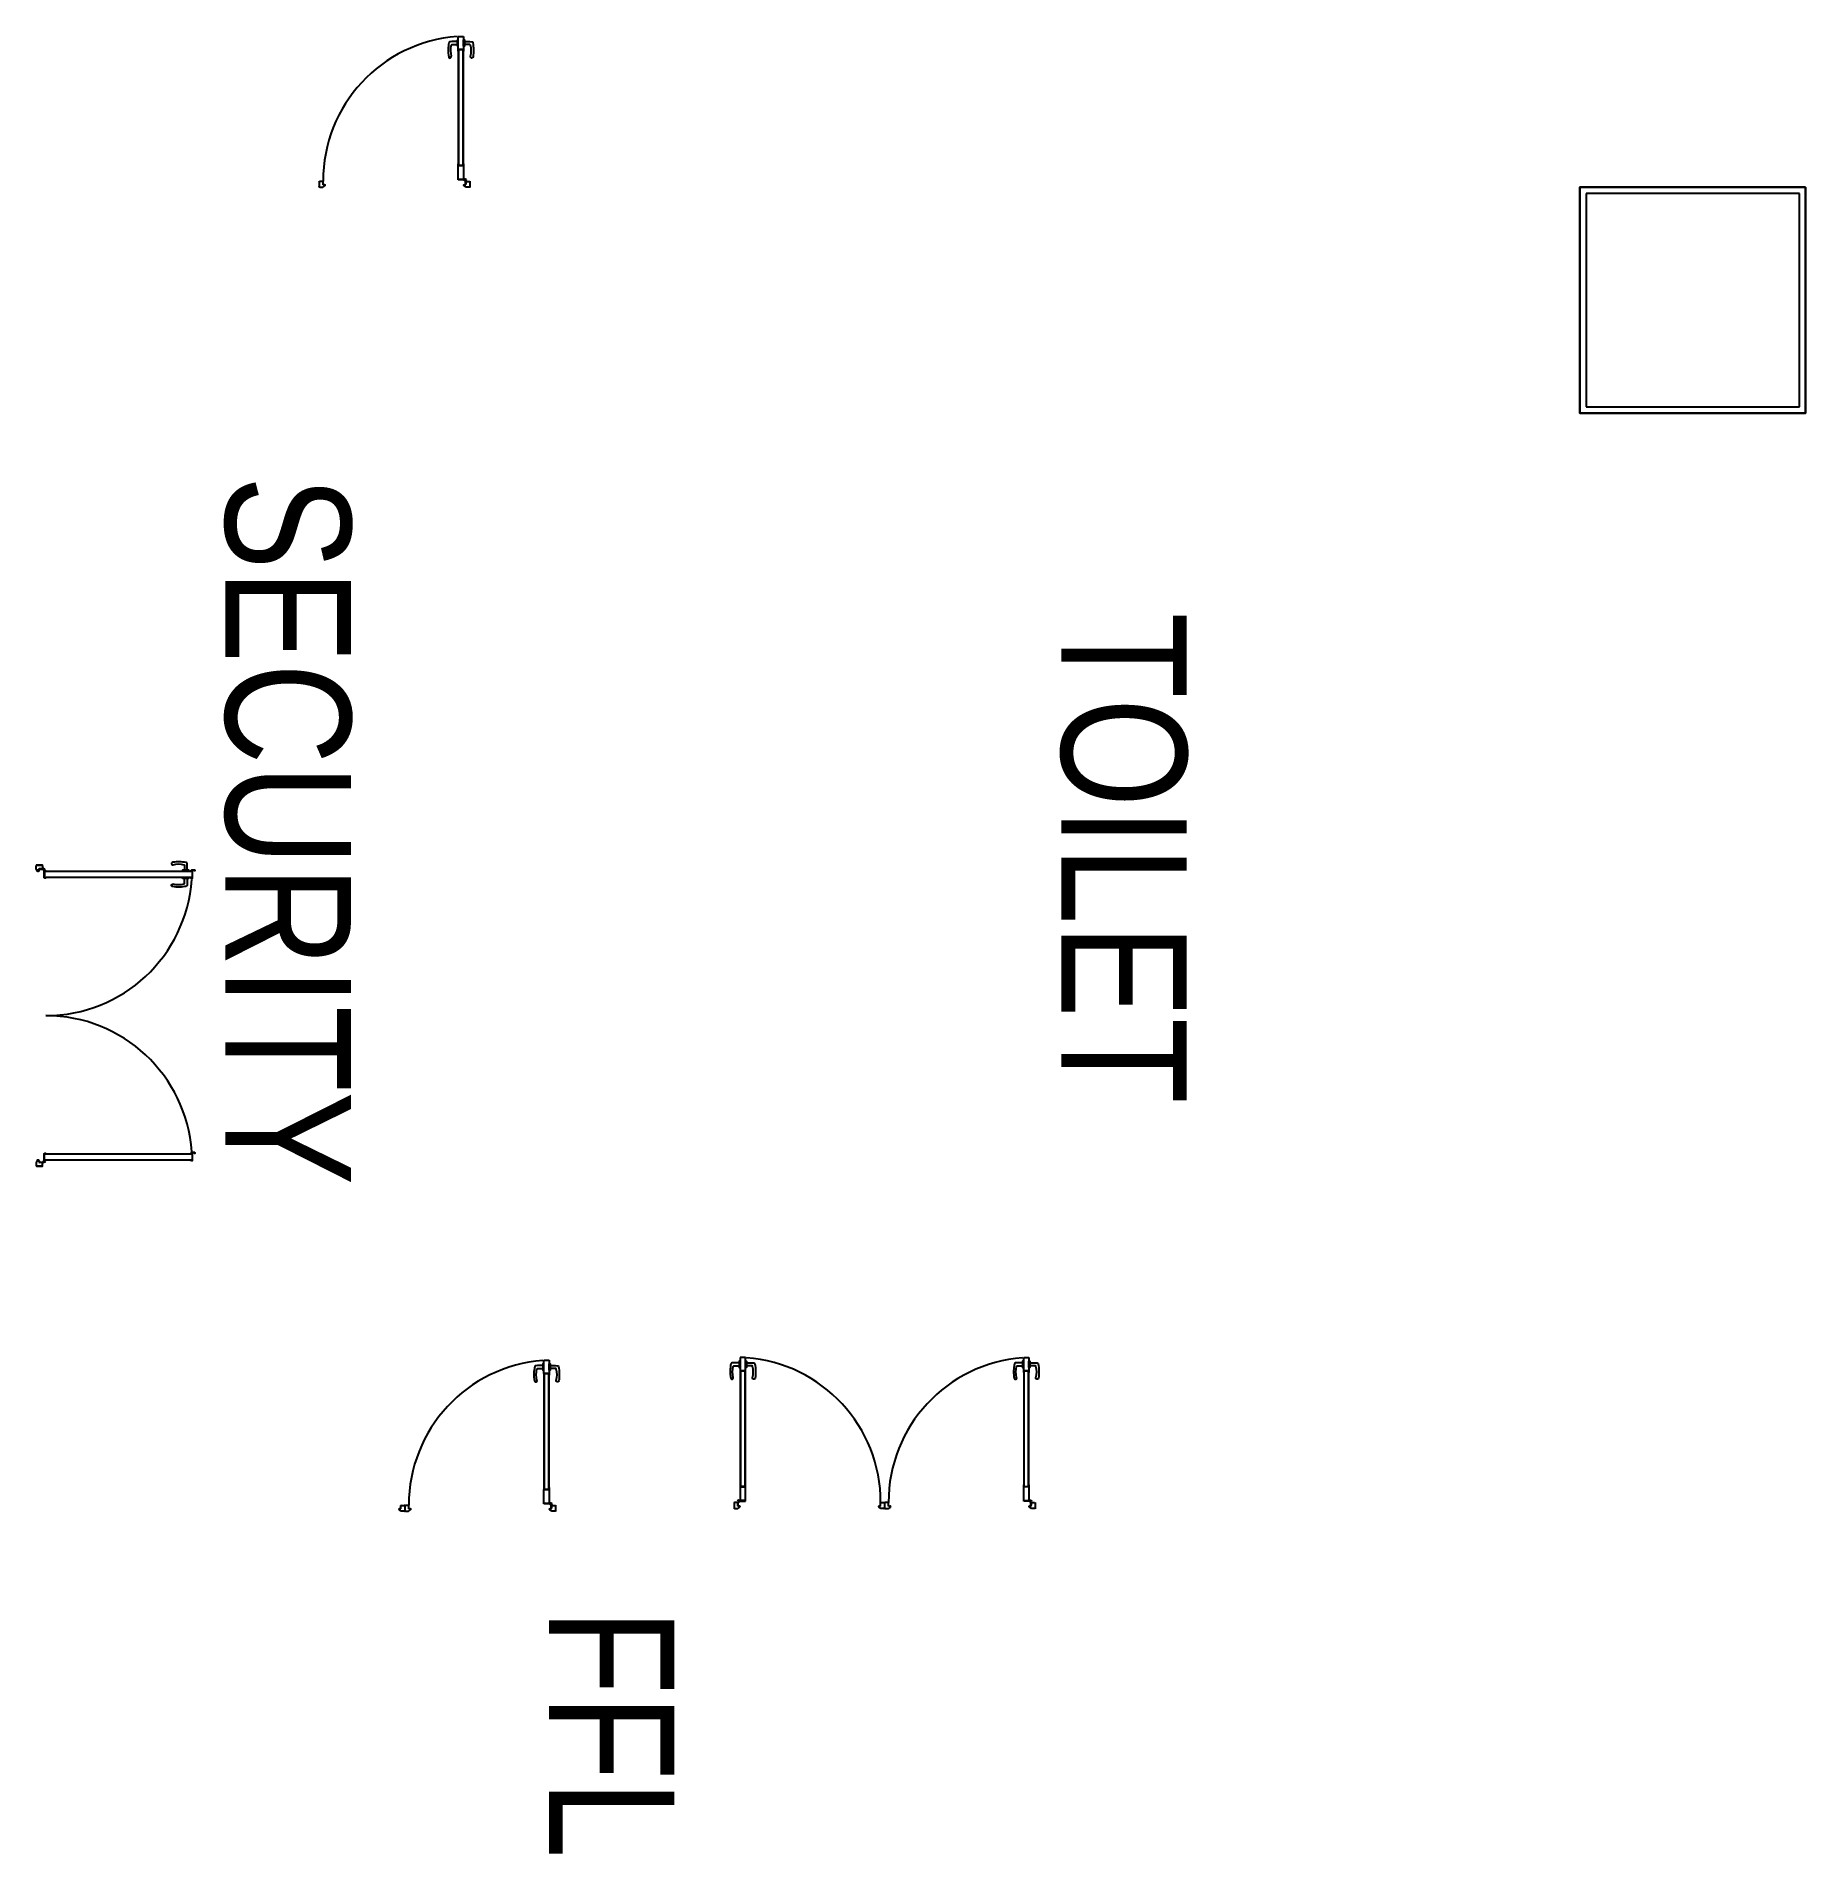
# Model space of a CAD drawing. Extents: x -14231 to 516634, y -267190 to 70805.
# Drawn here: x 61904 to 76004, y 1353 to 15831 of the extents above; entities that cross this region are included whole.
import ezdxf

# ---------------------------------------------------------------- set-up
doc = ezdxf.new("R2010")
doc.units = 0
doc.header["$LTSCALE"] = 8
doc.layers.get('0').update_dxf_attribs({"color": 1, "linetype": 'CONTINUOUS'})
doc.layers.add('0-T50单抗铝蜂巢库板H5000', color=3, linetype='CONTINUOUS')
doc.layers.add('000_CTCI_CSA', color=7, linetype='CONTINUOUS')
doc.layers.add('A-ANOT----_D', color=7, linetype='CONTINUOUS', lineweight=9)
doc.styles.add('Arial Narrow_2', font='ARIALN.TTF', dxfattribs={"width": 0.8, "height": 0.22})
doc.styles.add('Site Area', font='arial.ttf', dxfattribs={"width": 0.8})

msp = doc.modelspace()

# ---------------------------------------------------------------- texts
at = {"color": 252, "style": 'Site Area', "width": 0.8}
for s, p in [('SECURITY', (63411, 12328.6)), ('TOILET', (70072.2, 11241.5)), ('FFL', (65988.2, 3302.5))]:
    msp.add_text(s, height=1000, rotation=270, dxfattribs=at).set_placement(p)
at = {"layer": 'A-ANOT----_D', "insert": (63315.4, 7866), "char_height": 0.22, "attachment_point": 5, "style": 'Arial Narrow_2'}
msp.add_mtext('\\A1;5000', dxfattribs=at)

# ---------------------------------------------------------------- blocks, each defined once
blk = doc.blocks.new('188K-SM-03-F10-ARCH-PA-Y2257103$0$AP5A-SM-03-F20-ARCH-PA-Y2230801+Y2230803$0$把手GMT水平鎖')
blk.add_lwpolyline([(24, 8), (-24, 8), (-24, 0), (24, 0)], close=True)
blk.add_lwpolyline([(-11, 0), (-11, -40), (-10, -54, 0.327495), (-4, -62, 0.089847), (104, -64, 1.144881), (99, -45, -0.137079), (16, -45, -0.349357), (11, -40), (11, 0)], format="xyb")

# ---------------------------------------------------------------- linework, layer by layer
at = {"color": 252}
for p, q in [((65215.4, 15789.4), (65200.7, 15788.7)), ((65257.8, 15789.4), (65215.4, 15789.4)), ((65266.3, 15803.7), (65257.8, 15803.7)), ((65257.8, 15803.7), (65257.8, 15751.8)), ((65266.3, 15725.8), (65266.3, 15831.2)), ((65266.3, 15831.2), (65308, 15831.2)), ((65266.3, 15751.8), (65266.3, 15803.7)), ((65308, 15831.2), (65308, 15725.8)), ((65215.9, 15766.1), (65257.8, 15766.1)), ((65257.8, 15751.8), (65266.3, 15751.8)), ((65308, 15725.8), (65266.3, 15725.8)), ((65266.9, 15713.7), (65266.9, 15726.5)), ((65267.8, 15712.4), (65266.9, 15713.5)), ((65267.2, 15726.8), (65307.1, 15726.8)), ((65267.9, 15725.3), (65267.9, 15723.6)), ((65267.9, 15721.9), (65267.9, 15714.5)), ((65286.8, 15725.6), (65268.2, 15725.6)), ((65268.2, 15723.3), (65272.8, 15723.3)), ((65272.8, 15722.2), (65268.2, 15722.2)), ((65269, 15722.2), (65268.3, 15722.2)), ((65268.3, 15722.2), (65268.3, 14806.9)), ((65268.3, 15714.1), (65268.3, 15712.5)), ((65269, 14806.9), (65269, 15722.2)), ((65273.1, 15723), (65273.1, 15722.6)), ((65287.1, 15725.9), (65286.8, 15725.6)), ((65287.4, 15725.6), (65287.1, 15725.9)), ((65306, 15725.6), (65287.4, 15725.6)), ((65301.1, 15722.6), (65301.1, 15723)), ((65301.4, 15723.3), (65306, 15723.3)), ((65306, 15722.2), (65301.4, 15722.2)), ((65305.3, 15722.2), (65305.3, 14806.9)), ((65305.9, 15722.2), (65305.3, 15722.2)), ((65305.9, 14806.9), (65305.9, 15722.2)), ((65305.9, 15712.5), (65305.9, 15714.1)), ((65306.3, 15723.6), (65306.3, 15725.3)), ((65306.3, 15714.5), (65306.3, 15721.9)), ((65307.3, 15713.5), (65306.5, 15712.4)), ((65307.4, 15726.5), (65307.4, 15713.7)), ((65266.3, 14687.1), (65266.3, 14803.4)), ((65266.3, 14803.4), (65308, 14803.4)), ((65268.3, 14806.9), (65269, 14806.9)), ((65305.3, 14806.9), (65305.9, 14806.9)), ((65308, 14803.4), (65308, 14687.1)), ((64157.9, 14670.5), (64157.9, 14634.9)), ((64187.7, 14675.7), (64163.2, 14675.7)), ((64163.2, 14629.7), (64187.2, 14629.7)), ((64187.2, 14629.7), (64203.7, 14640.6)), ((64189.2, 14648.5), (64189.2, 14674.2)), ((64197.4, 14648.5), (64189.2, 14648.5)), ((64195.7, 14647.5), (64197.4, 14647.5)), ((64195.7, 14645.5), (64195.7, 14647.5)), ((64203.6, 14645.5), (64195.7, 14645.5)), ((64204.4, 14648.5), (64202, 14648.5)), ((64202, 14647.5), (64203.6, 14647.5)), ((64203.6, 14647.5), (64203.6, 14645.5)), ((64204.9, 14643), (64204.9, 14648)), ((65308, 14687.1), (65266.3, 14687.1)), ((65269.4, 14692.3), (65316.3, 14692.3)), ((65269.4, 14689.7), (65269.4, 14692.3)), ((65316.3, 14689.7), (65269.4, 14689.7)), ((65311, 14643), (65311, 14648)), ((65311.5, 14648.5), (65313.9, 14648.5)), ((65313.9, 14647.5), (65312.2, 14647.5)), ((65312.2, 14647.5), (65312.2, 14645.5)), ((65312.2, 14645.5), (65320.2, 14645.5)), ((65328.7, 14629.7), (65312.2, 14640.6)), ((65316.3, 14692.3), (65316.3, 14689.7)), ((65318.5, 14648.5), (65326.6, 14648.5)), ((65320.2, 14647.5), (65318.5, 14647.5)), ((65320.2, 14645.5), (65320.2, 14647.5)), ((65324, 14656.9), (65324, 14682)), ((65324, 14682), (65326.6, 14682)), ((65326.6, 14656.9), (65324, 14656.9)), ((65326.6, 14682), (65326.6, 14656.9)), ((65326.6, 14648.5), (65326.6, 14674.2)), ((65328.2, 14675.7), (65352.7, 14675.7)), ((65352.7, 14629.7), (65328.7, 14629.7)), ((65357.9, 14670.5), (65357.9, 14634.9)), ((61954, 9229.1), (61904, 9229.1)), ((61904, 9198.7), (61904, 9223.2)), ((61909.6, 9182.5), (61904, 9198.7)), ((61910, 9229.1), (61948.1, 9229.1)), ((61920.9, 9179.1), (61914.3, 9179.1)), ((61921.7, 9189.5), (61914.4, 9189.5)), ((61914.4, 9189.5), (61914.4, 9182.8)), ((61914.4, 9182.8), (61921.7, 9182.8)), ((61921.7, 9188.3), (61921.7, 9189.5)), ((61921.8, 9188.3), (61921.7, 9188.3)), ((61921.7, 9182.8), (61921.7, 9184)), ((61921.7, 9184), (61921.8, 9184)), ((61922.9, 9192.1), (61922.9, 9190.5)), ((61922.9, 9190.4), (61922.9, 9189.4)), ((61922.9, 9182.9), (61922.9, 9181.9)), ((61922.9, 9181.9), (61922.9, 9181.1)), ((61926.9, 9184.6), (61926.9, 9187.7)), ((61954, 9198.7), (61927, 9198.7)), ((61927, 9198.7), (61929.5, 9198.7)), ((61954, 9223.2), (61954, 9198.7)), ((63070.1, 9121.1), (63070.1, 9129.1)), ((63070.1, 9129.1), (63119.1, 9129.1)), ((63119.1, 9129.1), (63119.1, 9121.1)), ((63119.1, 9121.1), (63070.1, 9121.1)), ((63083.6, 9081.6), (63083.6, 9121.1)), ((63105.6, 9081.1), (63105, 9067.3)), ((63105.6, 9121.1), (63105.6, 9081.1)), ((61909.6, 6875.8), (61904, 6859.6)), ((61904, 6859.6), (61904, 6835.1)), ((61954, 6829.1), (61904, 6829.1)), ((61910, 6829.1), (61948.1, 6829.1)), ((61920.9, 6879.1), (61914.3, 6879.1)), ((61914.4, 6868.8), (61914.4, 6875.5)), ((61914.4, 6875.5), (61921.7, 6875.5)), ((61921.7, 6868.8), (61914.4, 6868.8)), ((61921.7, 6875.5), (61921.7, 6874.3)), ((61921.7, 6874.3), (61921.8, 6874.3)), ((61921.8, 6870), (61921.7, 6870)), ((61921.7, 6870), (61921.7, 6868.8)), ((61922.9, 6876.4), (61922.9, 6877.1)), ((61922.9, 6875.4), (61922.9, 6876.4)), ((61922.9, 6867.9), (61922.9, 6868.9)), ((61922.9, 6866.2), (61922.9, 6867.7)), ((61926.9, 6873.7), (61926.9, 6870.6)), ((61954, 6859.6), (61931, 6859.6)), ((61931, 6859.6), (61931.5, 6859.6)), ((61954, 6835.1), (61954, 6859.6))]:
    msp.add_line(p, q, dxfattribs=at)
for points in [[(65308, 15751.8), (65308, 15803.7), (65316.5, 15803.7), (65316.5, 15751.8)], [(76004, 14629.7), (76004, 12829.7), (74204, 12829.7), (74204, 14629.7)], [(61927.7, 9196.2), (61960, 9196.2), (61960, 9198.7), (61927.7, 9198.7)], [(61967.4, 9143.8), (61967.4, 9188.8), (61969.9, 9188.8), (61969.9, 9143.8)], [(63070.1, 9179.1), (63119.1, 9179.1), (63119.1, 9187.1), (63070.1, 9187.1)], [(61931.7, 6862.1), (61960, 6862.1), (61960, 6859.6), (61931.7, 6859.6)], [(61967.4, 6914.5), (61967.4, 6869.5), (61969.9, 6869.5), (61969.9, 6914.5)]]:
    msp.add_lwpolyline(points, close=True, dxfattribs=at)
for points in [[(65316.5, 15789.4), (65358.8, 15789.4), (65373.5, 15788.7, -0.3274952), (65381.9, 15781.5, -0.0898475), (65384.2, 15667.8, -1.1448813), (65363.8, 15672.5, 0.1370794), (65363.8, 15760.5, 0.3493568), (65358.4, 15766.1), (65316.5, 15766.1)], [(63145.1, 9188), (63163.3, 9188), (63145.1, 9188), (63145.1, 9122.1), (63143.6, 9122.1), (63143.6, 9126.4), (63132.9, 9126.4, -0.4142136), (63131.6, 9127.6), (63131.6, 9128.8), (63132.9, 9128.8), (63132.9, 9127.9), (63142.6, 9127.9), (63142.6, 9129.1), (61969.8, 9129.1), (61969.8, 9127.9), (61979.6, 9127.9), (61979.6, 9128.8), (61980.8, 9128.8), (61980.8, 9127.6, -0.4142136), (61979.6, 9126.4), (61968.6, 9126.4, -0.4142136), (61967.4, 9127.6), (61967.4, 9180.7, -0.4142136), (61968.6, 9181.9), (61979.6, 9181.9, -0.4142136), (61980.8, 9180.7), (61980.8, 9179.4), (61979.6, 9179.4), (61979.6, 9180.4), (61969.8, 9180.4), (61969.8, 9179.1), (63142.6, 9179.1), (63142.6, 9180.4), (63132.9, 9180.4), (63132.9, 9179.4), (63131.6, 9179.4), (63131.6, 9180.7, -0.4142136), (63132.9, 9181.9), (63142.6, 9181.9), (63142.6, 9189.9, -0.4142136), (63143.2, 9190.5), (63165.2, 9190.5, -0.4142136), (63165.8, 9189.9), (63165.8, 9181.9), (63163.3, 9181.9), (63163.3, 9188)], [(63105.6, 9187.1), (63105.6, 9227.1), (63105, 9241, 0.3274952), (63098.1, 9248.9, 0.0898475), (62990.8, 9251.1, 1.1448813), (62995.1, 9231.8, -0.1370794), (63078.3, 9231.9, -0.3493568), (63083.6, 9226.7), (63083.6, 9187.1)], [(63145.1, 6938), (63163.3, 6938), (63145.1, 6938), (63145.1, 6872.1), (63143.6, 6872.1), (63143.6, 6876.4), (63132.9, 6876.4, -0.4142136), (63131.6, 6877.6), (63131.6, 6878.9), (63132.9, 6878.9), (63132.9, 6877.9), (63142.6, 6877.9), (63142.6, 6879.2), (61969.8, 6879.2), (61969.8, 6877.9), (61979.6, 6877.9), (61979.6, 6878.9), (61980.8, 6878.9), (61980.8, 6877.6, -0.4142136), (61979.6, 6876.4), (61968.6, 6876.4, -0.4142136), (61967.4, 6877.6), (61967.4, 6930.7, -0.4142136), (61968.6, 6931.9), (61979.6, 6931.9, -0.4142136), (61980.8, 6930.7), (61980.8, 6929.5), (61979.6, 6929.5), (61979.6, 6930.4), (61969.8, 6930.4), (61969.8, 6929.2), (63142.6, 6929.2), (63142.6, 6930.4), (63132.9, 6930.4), (63132.9, 6929.5), (63131.6, 6929.5), (63131.6, 6930.7, -0.4142136), (63132.9, 6931.9), (63142.6, 6931.9), (63142.6, 6939.9, -0.4142136), (63143.2, 6940.5), (63165.2, 6940.5, -0.4142136), (63165.8, 6939.9), (63165.8, 6932), (63163.3, 6932), (63163.3, 6938)]]:
    msp.add_lwpolyline(points, format="xyb", dxfattribs=at)
msp.add_lwpolyline([(65287.1, 14803.3), (65287.4, 14803.6), (65306, 14803.6, 0.4142136), (65306.3, 14803.9), (65306.3, 14805.6, 0.4142136), (65306, 14805.9), (65301.4, 14805.9, -0.4142136), (65301.1, 14806.2), (65301.1, 14806.6, -0.4142136), (65301.4, 14806.9), (65306, 14806.9, 0.4142136), (65306.3, 14807.2), (65306.3, 14814.6, 0.4142136), (65306.1, 14814.8), (65306.1, 14814.8, -0.4142136), (65305.9, 14815), (65305.9, 14816.6, -0.7263601), (65306.5, 14816.8), (65307.3, 14815.6, -0.1585069), (65307.4, 14815.5), (65307.4, 14802.6, -0.4142136), (65307.1, 14802.3), (65267.2, 14802.3, -0.4142136), (65266.9, 14802.6), (65266.9, 14815.5, -0.1585069), (65266.9, 14815.6), (65267.8, 14816.8, -0.7263601), (65268.3, 14816.6), (65268.3, 14815, -0.4142136), (65268.1, 14814.8, 0.4142136), (65267.9, 14814.6), (65267.9, 14807.2, 0.4142136), (65268.2, 14806.9), (65272.8, 14806.9, -0.4142136), (65273.1, 14806.6), (65273.1, 14806.2, -0.4142136), (65272.8, 14805.9), (65268.2, 14805.9, 0.4142136), (65267.9, 14805.6), (65267.9, 14803.9, 0.4142136), (65268.2, 14803.6), (65286.8, 14803.6)], format="xyb", close=True, dxfattribs=at)
for points in [[(64157.9, 14677.7), (64157.9, 14627.7)], [(65357.9, 14677.7), (65357.9, 14627.7)]]:
    msp.add_lwpolyline(points, dxfattribs=at)
for centre, radius, start, end in [((65342.1, 14679.6), 1152.8, 94.18651, 180.14694), ((65267.2, 15726.5), 0.313, 90.00001, 180.00001), ((65267.2, 15713.7), 0.313, 180.00001, 216.02738), ((65268, 15712.5), 0.313, 216.02736, 359.99999), ((65268.2, 15725.3), 0.313, 90.00001, 180.00001), ((65268.2, 15723.6), 0.313, 179.99999, 269.99999), ((65268.2, 15721.9), 0.313, 89.99998, 179.99998), ((65268.1, 15714.5), 0.209, 180.00002, 270.00002), ((65268.1, 15714.1), 0.209, 359.99998, 89.99998), ((65272.8, 15723), 0.313, 0.00001, 90.00001), ((65272.8, 15722.6), 0.313, 270.00001, 0.00001), ((65301.4, 15723), 0.313, 89.99998, 179.99998), ((65301.4, 15722.6), 0.313, 179.99999, 269.99999), ((65306.1, 15714.1), 0.209, 90.00003, 180.00003), ((65306.2, 15712.5), 0.313, 180.00001, 323.97264), ((65306, 15725.3), 0.313, 359.99999, 89.99999), ((65306, 15723.6), 0.313, 270.00001, 0.00001), ((65306, 15721.9), 0.313, 0.00002, 90.00002), ((65306.1, 15714.5), 0.209, 269.99998, 359.99998), ((65307.1, 15726.5), 0.313, 359.99999, 89.99999), ((65307.1, 15713.7), 0.313, 323.97262, 359.99999), ((61910, 9223.2), 5.98, 90, 180), ((61914.3, 9184.1), 5, 198.97041, 270), ((61920.9, 9181.1), 2, 270, 0), ((61921.8, 9189.4), 1.1, 270, 360), ((61921.8, 9182.9), 1.1, 0, 90), ((61929.5, 9192.1), 6.59, 90, 180), ((61922.9, 9186.2), 4.27, 21.78679, 90), ((61922.9, 9186.2), 4.27, 270, 338.21321), ((61948.1, 9223.2), 5.98, 360, 90), ((61980, 9194.2), 1165, 270, 355.99928), ((61980, 6864.1), 1165, 4.00072, 90), ((61910, 6835.1), 5.98, 180, 270), ((61914.3, 6874.1), 5, 90, 161.02959), ((61920.9, 6877.1), 2, 360, 90), ((61921.8, 6875.4), 1.1, 270, 360), ((61921.8, 6868.9), 1.1, 0, 90), ((61922.9, 6872.1), 4.27, 21.78679, 90), ((61922.9, 6872.1), 4.27, 270, 338.21321), ((61931.3, 6868.2), 8.55, 193.26563, 271.75467), ((61948.1, 6835.1), 5.98, 270, 360)]:
    msp.add_arc(centre, radius, start, end, dxfattribs=at)
for centre, major_axis, start_param, end_param in [((65504.9, 15718.1), (-318.8, 0.2), -0.1995859, 0.1588416), ((65201.5, 15779.4), (-6.61, 6.61), -0.7038345, 0.5621136), ((65200.6, 15668.8), (7.49, 7.49), 2.4436078, 5.8549804), ((65368.1, 15716.6), (163.7, 0.1), 2.8695072, 3.4144287), ((65216.6, 15759.9), (4.42, 4.42), 0.9014822, 2.2458889), ((65321.9, 14687.6), (5.16, 5.16), 5.497787143777327, 11.78097245095691), ((61965.4, 6864.1), (4.95, 4.95), 3.9269908, 10.2101761)]:
    msp.add_ellipse(centre, major_axis=major_axis, ratio=1, start_param=start_param, end_param=end_param, dxfattribs=at)
at = {"color": 252, "extrusion": (-9.86076e-32, -1.3636e-31, -1)}
for centre, major_axis, start_param, end_param in [((64163.2, 14670.5), (3.69, -3.69), 2.3561945, 3.9269908), ((64163.2, 14634.9), (-3.69, -3.69), -0.7853982, 0.7853982), ((64187.7, 14674.2), (1.11, -1.11), -2.3561945, -0.7853982), ((64197.4, 14648), (-0.369, -0.369), 2.3561945, 5.4977871), ((64202, 14648), (-0.369, -0.369), -0.7853982, 2.3561945), ((64201.8, 14643), (2.21, -2.21), -0.7853982, 0.1209028), ((64204.4, 14648), (0.369, -0.369), -2.3561945, -0.7853982), ((65311.5, 14648), (-0.369, -0.369), 7.0685835, 8.6393798), ((65314.1, 14643), (-2.21, -2.21), 6.1622825, 7.0685835), ((65313.9, 14648), (0.369, -0.369), 3.9269908, 7.0685835), ((65318.5, 14648), (0.369, -0.369), 0.7853982, 3.9269908), ((65328.2, 14674.2), (-1.11, -1.11), 7.0685835, 8.6393798), ((65352.7, 14670.5), (-3.69, -3.69), 2.3561945, 3.9269908), ((65352.7, 14634.9), (3.69, -3.69), 5.4977871, 7.0685835)]:
    msp.add_ellipse(centre, major_axis=major_axis, ratio=1, start_param=start_param, end_param=end_param, dxfattribs=at)
at = {"color": 252, "extrusion": (4.70198e-38, -5.22024e-54, -1)}
msp.add_ellipse((61965.4, 9194.2), major_axis=(4.95, -4.95), ratio=1, start_param=3.9269908, end_param=10.2101761, dxfattribs=at)
at = {"color": 252, "extrusion": (4.70198e-38, -1.04405e-53, -1)}
for centre, major_axis, start_param, end_param in [((62991.7, 9067.1), (7.07, -7.07), 0.8728114, 4.2841841), ((63077.7, 9082.3), (4.17, -4.17), -0.6693141, 0.6750926), ((63096.2, 9068), (6.24, 6.24), 0.8669618, 2.1329099)]:
    msp.add_ellipse(centre, major_axis=major_axis, ratio=1, start_param=start_param, end_param=end_param, dxfattribs=at)
at = {"color": 252, "extrusion": (4.70198e-38, -1.56607e-53, -1)}
msp.add_ellipse((63038.3, 9354.5), major_axis=(212.9, -212.9), ratio=1, start_param=0.5853067, end_param=0.9437343, dxfattribs=at)
at = {"color": 252, "extrusion": (4.70198e-38, -2.0881e-53, -1)}
msp.add_ellipse((63036.9, 9225.3), major_axis=(109.3, -109.3), ratio=1, start_param=0.5138302, end_param=1.0587517, dxfattribs=at)
at = {"layer": '0-T50单抗铝蜂巢库板H5000'}
for p, q in [((76004, 14629.7), (74204, 14629.7)), ((74204, 14629.7), (74204, 12829.7)), ((76004, 12829.7), (76004, 14629.7)), ((75954, 14579.7), (74254, 14579.7)), ((74254, 14579.7), (74254, 12879.7)), ((75954, 12879.7), (75954, 14579.7)), ((74204, 12829.7), (76004, 12829.7)), ((74254, 12879.7), (75954, 12879.7))]:
    msp.add_line(p, q, dxfattribs=at)
at = {"layer": '000_CTCI_CSA', "color": 8, "true_color": 0x808080}
for p, q in [((65949.5, 5177.8), (65949.5, 5283.2)), ((65949.5, 5283.2), (65991.3, 5283.2)), ((65991.3, 5283.2), (65991.3, 5177.8)), ((67555.6, 5304.8), (67513.9, 5304.8)), ((67513.9, 5304.8), (67513.9, 5199.5)), ((67555.6, 5199.5), (67555.6, 5304.8)), ((69772.3, 5199.5), (69772.3, 5304.8)), ((69772.3, 5304.8), (69814, 5304.8)), ((69814, 5304.8), (69814, 5199.5)), ((65991.3, 5177.8), (65949.5, 5177.8)), ((65950.1, 5165.7), (65950.1, 5178.5)), ((65951, 5164.4), (65950.2, 5165.5)), ((65950.5, 5178.8), (65990.3, 5178.8)), ((65951.2, 5177.3), (65951.2, 5175.6)), ((65951.2, 5173.9), (65951.2, 5166.5)), ((65970.1, 5177.6), (65951.5, 5177.6)), ((65951.5, 5175.3), (65956.1, 5175.3)), ((65956.1, 5174.2), (65951.5, 5174.2)), ((65952.2, 5174.2), (65951.6, 5174.2)), ((65951.6, 5174.2), (65951.6, 4258.9)), ((65951.6, 5166.1), (65951.6, 5164.5)), ((65952.2, 4258.9), (65952.2, 5174.2)), ((65956.4, 5175), (65956.4, 5174.6)), ((65970.4, 5177.9), (65970.1, 5177.6)), ((65970.7, 5177.6), (65970.4, 5177.9)), ((65989.3, 5177.6), (65970.7, 5177.6)), ((65984.4, 5174.6), (65984.4, 5175)), ((65984.7, 5175.3), (65989.3, 5175.3)), ((65989.3, 5174.2), (65984.7, 5174.2)), ((65988.5, 5174.2), (65988.5, 4258.9)), ((65989.2, 5174.2), (65988.5, 5174.2)), ((65989.2, 4258.9), (65989.2, 5174.2)), ((65989.2, 5164.5), (65989.2, 5166.1)), ((65989.6, 5175.6), (65989.6, 5177.3)), ((65989.6, 5166.5), (65989.6, 5173.9)), ((65990.6, 5165.5), (65989.7, 5164.4)), ((65990.6, 5178.5), (65990.6, 5165.7)), ((67513.9, 5199.5), (67555.6, 5199.5)), ((67514.5, 5200.2), (67514.5, 5187.3)), ((67514.6, 5187.2), (67515.4, 5186)), ((67554.7, 5200.5), (67514.8, 5200.5)), ((67515.6, 5197.3), (67515.6, 5198.9)), ((67515.6, 5188.2), (67515.6, 5195.6)), ((67515.9, 5199.2), (67534.4, 5199.2)), ((67520.5, 5196.9), (67515.9, 5196.9)), ((67515.9, 5195.9), (67520.5, 5195.9)), ((67516, 4280.6), (67516, 5195.9)), ((67516, 5195.9), (67516.6, 5195.9)), ((67516, 5186.2), (67516, 5187.8)), ((67516.6, 5195.9), (67516.6, 4280.6)), ((67520.8, 5196.2), (67520.8, 5196.6)), ((67534.4, 5199.2), (67534.8, 5199.6)), ((67534.8, 5199.6), (67535.1, 5199.2)), ((67535.1, 5199.2), (67553.6, 5199.2)), ((67548.7, 5196.6), (67548.7, 5196.2)), ((67553.6, 5196.9), (67549.1, 5196.9)), ((67549.1, 5195.9), (67553.6, 5195.9)), ((67552.9, 4280.6), (67552.9, 5195.9)), ((67552.9, 5195.9), (67553.5, 5195.9)), ((67553.5, 5195.9), (67553.5, 4280.6)), ((67553.5, 5187.8), (67553.5, 5186.2)), ((67554, 5198.9), (67554, 5197.3)), ((67554, 5195.6), (67554, 5188.2)), ((67554.1, 5186), (67554.9, 5187.2)), ((67555, 5187.3), (67555, 5200.2)), ((69814, 5199.5), (69772.3, 5199.5)), ((69772.9, 5187.3), (69772.9, 5200.2)), ((69773.8, 5186), (69772.9, 5187.2)), ((69773.2, 5200.5), (69813.1, 5200.5)), ((69773.9, 5198.9), (69773.9, 5197.3)), ((69773.9, 5195.6), (69773.9, 5188.2)), ((69792.8, 5199.2), (69774.2, 5199.2)), ((69774.2, 5196.9), (69778.8, 5196.9)), ((69778.8, 5195.9), (69774.2, 5195.9)), ((69775, 5195.9), (69774.3, 5195.9)), ((69774.3, 5195.9), (69774.3, 4280.6)), ((69774.3, 5187.8), (69774.3, 5186.2)), ((69775, 4280.6), (69775, 5195.9)), ((69779.1, 5196.6), (69779.1, 5196.2)), ((69793.1, 5199.6), (69792.8, 5199.2)), ((69793.4, 5199.2), (69793.1, 5199.6)), ((69812, 5199.2), (69793.4, 5199.2)), ((69807.1, 5196.2), (69807.1, 5196.6)), ((69807.4, 5196.9), (69812, 5196.9)), ((69812, 5195.9), (69807.4, 5195.9)), ((69811.3, 5195.9), (69811.3, 4280.6)), ((69811.9, 5195.9), (69811.3, 5195.9)), ((69811.9, 4280.6), (69811.9, 5195.9)), ((69811.9, 5186.2), (69811.9, 5187.8)), ((69812.3, 5197.3), (69812.3, 5198.9)), ((69812.3, 5188.2), (69812.3, 5195.6)), ((69813.3, 5187.2), (69812.5, 5186)), ((69813.4, 5200.2), (69813.4, 5187.3)), ((65949.5, 4139.1), (65949.5, 4255.4)), ((65949.5, 4255.4), (65991.3, 4255.4)), ((65951.6, 4258.9), (65952.2, 4258.9)), ((65988.5, 4258.9), (65989.2, 4258.9)), ((65991.3, 4255.4), (65991.3, 4139.1)), ((67555.6, 4277), (67513.9, 4277)), ((67513.9, 4277), (67513.9, 4160.7)), ((67516.6, 4280.6), (67516, 4280.6)), ((67553.5, 4280.6), (67552.9, 4280.6)), ((67555.6, 4160.7), (67555.6, 4277)), ((69772.3, 4160.7), (69772.3, 4277)), ((69772.3, 4277), (69814, 4277)), ((69774.3, 4280.6), (69775, 4280.6)), ((69811.3, 4280.6), (69811.9, 4280.6)), ((69814, 4277), (69814, 4160.7)), ((64794.2, 4095), (64794.2, 4100)), ((64794.8, 4100.5), (64797.2, 4100.5)), ((64811.9, 4081.7), (64795.4, 4092.6)), ((64795.5, 4099.5), (64795.5, 4097.5)), ((64797.2, 4099.5), (64795.5, 4099.5)), ((64795.5, 4097.5), (64803.4, 4097.5)), ((64801.8, 4100.5), (64809.9, 4100.5)), ((64803.4, 4099.5), (64801.8, 4099.5)), ((64803.4, 4097.5), (64803.4, 4099.5)), ((64809.9, 4100.5), (64809.9, 4126.2)), ((64811.5, 4127.7), (64836, 4127.7)), ((64836, 4081.7), (64811.9, 4081.7)), ((64841.2, 4122.5), (64841.2, 4086.9)), ((64841.2, 4122.5), (64841.2, 4086.9)), ((64870.9, 4127.7), (64846.4, 4127.7)), ((64846.4, 4081.7), (64870.5, 4081.7)), ((64870.5, 4081.7), (64887, 4092.6)), ((64872.5, 4100.5), (64872.5, 4126.2)), ((64880.6, 4100.5), (64872.5, 4100.5)), ((64879, 4099.5), (64880.6, 4099.5)), ((64879, 4097.5), (64879, 4099.5)), ((64886.9, 4097.5), (64879, 4097.5)), ((64887.6, 4100.5), (64885.2, 4100.5)), ((64885.2, 4099.5), (64886.9, 4099.5)), ((64886.9, 4099.5), (64886.9, 4097.5)), ((64888.2, 4095), (64888.2, 4100)), ((65991.3, 4139.1), (65949.5, 4139.1)), ((65952.6, 4144.3), (65999.6, 4144.3)), ((65952.6, 4141.7), (65952.6, 4144.3)), ((65999.6, 4141.7), (65952.6, 4141.7)), ((65994.2, 4095), (65994.2, 4100)), ((65994.8, 4100.5), (65997.2, 4100.5)), ((66011.9, 4081.7), (65995.4, 4092.6)), ((65997.2, 4099.5), (65995.5, 4099.5)), ((65995.5, 4099.5), (65995.5, 4097.5)), ((65995.5, 4097.5), (66003.4, 4097.5)), ((65999.6, 4144.3), (65999.6, 4141.7)), ((66001.8, 4100.5), (66009.9, 4100.5)), ((66003.4, 4099.5), (66001.8, 4099.5)), ((66003.4, 4097.5), (66003.4, 4099.5)), ((66007.3, 4108.9), (66007.3, 4134)), ((66007.3, 4134), (66009.9, 4134)), ((66009.9, 4108.9), (66007.3, 4108.9)), ((66009.9, 4134), (66009.9, 4108.9)), ((66009.9, 4100.5), (66009.9, 4126.2)), ((66011.5, 4127.7), (66036, 4127.7)), ((66036, 4081.7), (66011.9, 4081.7)), ((66041.2, 4122.5), (66041.2, 4086.9)), ((67463.9, 4144.2), (67463.9, 4108.6)), ((67493.7, 4149.4), (67469.2, 4149.4)), ((67469.2, 4103.4), (67493.2, 4103.4)), ((67493.2, 4103.4), (67509.7, 4114.2)), ((67497.9, 4155.6), (67495.2, 4155.6)), ((67495.2, 4155.6), (67495.2, 4130.5)), ((67495.2, 4122.2), (67495.2, 4147.8)), ((67495.2, 4130.5), (67497.9, 4130.5)), ((67503.4, 4122.2), (67495.2, 4122.2)), ((67497.9, 4130.5), (67497.9, 4155.6)), ((67501.7, 4119.1), (67501.7, 4121.1)), ((67501.7, 4121.1), (67503.4, 4121.1)), ((67509.6, 4119.1), (67501.7, 4119.1)), ((67552.5, 4165.9), (67505.5, 4165.9)), ((67505.5, 4165.9), (67505.5, 4163.3)), ((67505.5, 4163.3), (67552.5, 4163.3)), ((67510.4, 4122.2), (67508, 4122.2)), ((67508, 4121.1), (67509.6, 4121.1)), ((67509.6, 4121.1), (67509.6, 4119.1)), ((67510.9, 4116.7), (67510.9, 4121.6)), ((67513.9, 4160.7), (67555.6, 4160.7)), ((67552.5, 4163.3), (67552.5, 4165.9)), ((68617, 4116.7), (68617, 4121.6)), ((68617.5, 4122.2), (68619.9, 4122.2)), ((68618.2, 4121.1), (68618.2, 4119.1)), ((68619.9, 4121.1), (68618.2, 4121.1)), ((68618.2, 4119.1), (68626.2, 4119.1)), ((68634.7, 4103.4), (68618.2, 4114.2)), ((68624.5, 4122.2), (68632.6, 4122.2)), ((68626.2, 4121.1), (68624.5, 4121.1)), ((68626.2, 4119.1), (68626.2, 4121.1)), ((68632.6, 4122.2), (68632.6, 4147.8)), ((68634.2, 4149.4), (68658.7, 4149.4)), ((68658.7, 4103.4), (68634.7, 4103.4)), ((68663.9, 4144.2), (68663.9, 4108.6)), ((68663.9, 4144.2), (68663.9, 4108.6)), ((68693.7, 4149.4), (68669.2, 4149.4)), ((68669.2, 4103.4), (68693.2, 4103.4)), ((68693.2, 4103.4), (68709.7, 4114.2)), ((68695.2, 4122.2), (68695.2, 4147.8)), ((68703.4, 4122.2), (68695.2, 4122.2)), ((68701.7, 4121.1), (68703.4, 4121.1)), ((68701.7, 4119.1), (68701.7, 4121.1)), ((68709.6, 4119.1), (68701.7, 4119.1)), ((68710.4, 4122.2), (68708, 4122.2)), ((68708, 4121.1), (68709.6, 4121.1)), ((68709.6, 4121.1), (68709.6, 4119.1)), ((68710.9, 4116.7), (68710.9, 4121.6)), ((69814, 4160.7), (69772.3, 4160.7)), ((69775.4, 4165.9), (69822.3, 4165.9)), ((69775.4, 4163.3), (69775.4, 4165.9)), ((69822.3, 4163.3), (69775.4, 4163.3)), ((69817, 4116.7), (69817, 4121.6)), ((69817.5, 4122.2), (69819.9, 4122.2)), ((69819.9, 4121.1), (69818.2, 4121.1)), ((69818.2, 4121.1), (69818.2, 4119.1)), ((69818.2, 4119.1), (69826.2, 4119.1)), ((69834.7, 4103.4), (69818.2, 4114.2)), ((69822.3, 4165.9), (69822.3, 4163.3)), ((69824.5, 4122.2), (69832.6, 4122.2)), ((69826.2, 4121.1), (69824.5, 4121.1)), ((69826.2, 4119.1), (69826.2, 4121.1)), ((69830, 4130.5), (69830, 4155.6)), ((69830, 4155.6), (69832.6, 4155.6)), ((69832.6, 4130.5), (69830, 4130.5)), ((69832.6, 4155.6), (69832.6, 4130.5)), ((69832.6, 4122.2), (69832.6, 4147.8)), ((69834.2, 4149.4), (69858.7, 4149.4)), ((69858.7, 4103.4), (69834.7, 4103.4)), ((69863.9, 4144.2), (69863.9, 4108.6))]:
    msp.add_line(p, q, dxfattribs=at)
for points in [[(65970.4, 4255.3), (65970.7, 4255.6), (65989.3, 4255.6, 0.4142136), (65989.6, 4255.9), (65989.6, 4257.6, 0.4142136), (65989.3, 4257.9), (65984.7, 4257.9, -0.4142136), (65984.4, 4258.2), (65984.4, 4258.6, -0.4142136), (65984.7, 4258.9), (65989.3, 4258.9, 0.4142136), (65989.6, 4259.2), (65989.6, 4266.6, 0.4142136), (65989.4, 4266.8), (65989.4, 4266.8, -0.4142136), (65989.2, 4267), (65989.2, 4268.6, -0.7263601), (65989.7, 4268.8), (65990.6, 4267.6, -0.1585069), (65990.6, 4267.5), (65990.6, 4254.6, -0.4142136), (65990.3, 4254.3), (65950.5, 4254.3, -0.4142136), (65950.1, 4254.6), (65950.1, 4267.5, -0.1585069), (65950.2, 4267.6), (65951, 4268.8, -0.7263601), (65951.6, 4268.6), (65951.6, 4267, -0.4142136), (65951.4, 4266.8, 0.4142136), (65951.2, 4266.6), (65951.2, 4259.2, 0.4142136), (65951.5, 4258.9), (65956.1, 4258.9, -0.4142136), (65956.4, 4258.6), (65956.4, 4258.2, -0.4142136), (65956.1, 4257.9), (65951.5, 4257.9, 0.4142136), (65951.2, 4257.6), (65951.2, 4255.9, 0.4142136), (65951.5, 4255.6), (65970.1, 4255.6)], [(67534.8, 4276.9), (67534.4, 4277.2), (67515.9, 4277.2, -0.4142136), (67515.6, 4277.5), (67515.6, 4279.2, -0.4142136), (67515.9, 4279.5), (67520.5, 4279.5, 0.4142136), (67520.8, 4279.8), (67520.8, 4280.3, 0.4142136), (67520.5, 4280.6), (67515.9, 4280.6, -0.4142136), (67515.6, 4280.9), (67515.6, 4288.3, -0.4142136), (67515.8, 4288.5), (67515.8, 4288.5, 0.4142136), (67516, 4288.7), (67516, 4290.3, 0.7263601), (67515.4, 4290.5), (67514.6, 4289.3, 0.1585069), (67514.5, 4289.1), (67514.5, 4276.3, 0.4142136), (67514.8, 4276), (67554.7, 4276, 0.4142136), (67555, 4276.3), (67555, 4289.1, 0.1585069), (67554.9, 4289.3), (67554.1, 4290.5, 0.7263601), (67553.5, 4290.3), (67553.5, 4288.7, 0.4142136), (67553.7, 4288.5, -0.4142136), (67554, 4288.3), (67554, 4280.9, -0.4142136), (67553.6, 4280.6), (67549.1, 4280.6, 0.4142136), (67548.7, 4280.3), (67548.7, 4279.8, 0.4142136), (67549.1, 4279.5), (67553.6, 4279.5, -0.4142136), (67554, 4279.2), (67554, 4277.5, -0.4142136), (67553.6, 4277.2), (67535.1, 4277.2)], [(69793.1, 4276.9), (69793.4, 4277.2), (69812, 4277.2, 0.4142136), (69812.3, 4277.5), (69812.3, 4279.2, 0.4142136), (69812, 4279.5), (69807.4, 4279.5, -0.4142136), (69807.1, 4279.8), (69807.1, 4280.3, -0.4142136), (69807.4, 4280.6), (69812, 4280.6, 0.4142136), (69812.3, 4280.9), (69812.3, 4288.3, 0.4142136), (69812.1, 4288.5), (69812.1, 4288.5, -0.4142136), (69811.9, 4288.7), (69811.9, 4290.3, -0.7263601), (69812.5, 4290.5), (69813.3, 4289.3, -0.1585069), (69813.4, 4289.1), (69813.4, 4276.3, -0.4142136), (69813.1, 4276), (69773.2, 4276, -0.4142136), (69772.9, 4276.3), (69772.9, 4289.1, -0.1585069), (69772.9, 4289.3), (69773.8, 4290.5, -0.7263601), (69774.3, 4290.3), (69774.3, 4288.7, -0.4142136), (69774.1, 4288.5, 0.4142136), (69773.9, 4288.3), (69773.9, 4280.9, 0.4142136), (69774.2, 4280.6), (69778.8, 4280.6, -0.4142136), (69779.1, 4280.3), (69779.1, 4279.8, -0.4142136), (69778.8, 4279.5), (69774.2, 4279.5, 0.4142136), (69773.9, 4279.2), (69773.9, 4277.5, 0.4142136), (69774.2, 4277.2), (69792.8, 4277.2)]]:
    msp.add_lwpolyline(points, format="xyb", close=True, dxfattribs=at)
for points in [[(64841.2, 4129.7), (64841.2, 4079.7)], [(64841.2, 4129.7), (64841.2, 4079.7)], [(66041.2, 4129.7), (66041.2, 4079.7)], [(67463.9, 4151.4), (67463.9, 4101.4)], [(68663.9, 4151.4), (68663.9, 4101.4)], [(68663.9, 4151.4), (68663.9, 4101.4)], [(69863.9, 4151.4), (69863.9, 4101.4)]]:
    msp.add_lwpolyline(points, dxfattribs=at)
for centre, radius, start, end in [((66025.3, 4131.6), 1152.8, 94.18651, 180.14694), ((67479.8, 4153.3), 1152.8, 359.85306, 85.81349), ((69848.1, 4153.3), 1152.8, 94.18651, 180.14694), ((65950.5, 5178.5), 0.313, 90.00001, 180.00001), ((65950.5, 5165.7), 0.313, 180.00001, 216.02738), ((65951.3, 5164.5), 0.313, 216.02736, 359.99999), ((65951.5, 5177.3), 0.313, 90.00001, 180.00001), ((65951.5, 5175.6), 0.313, 179.99999, 269.99999), ((65951.5, 5173.9), 0.313, 89.99998, 179.99998), ((65951.4, 5166.5), 0.209, 180.00002, 270.00002), ((65951.4, 5166.1), 0.209, 359.99998, 89.99998), ((65956.1, 5175), 0.313, 0.00001, 90.00001), ((65956.1, 5174.6), 0.313, 270.00001, 0.00001), ((65984.7, 5175), 0.313, 89.99998, 179.99998), ((65984.7, 5174.6), 0.313, 179.99999, 269.99999), ((65989.4, 5166.1), 0.209, 90.00003, 180.00003), ((65989.5, 5164.5), 0.313, 180.00001, 323.97264), ((65989.3, 5177.3), 0.313, 359.99999, 89.99999), ((65989.3, 5175.6), 0.313, 270.00001, 0.00001), ((65989.3, 5173.9), 0.313, 0.00002, 90.00002), ((65989.4, 5166.5), 0.209, 269.99998, 359.99998), ((65990.3, 5178.5), 0.313, 359.99999, 89.99999), ((65990.3, 5165.7), 0.313, 323.97262, 359.99999), ((67514.8, 5200.2), 0.313, 90.00001, 180.00001), ((67514.8, 5187.3), 0.313, 180.00001, 216.02738), ((67515.7, 5186.2), 0.313, 216.02736, 359.99999), ((67515.9, 5198.9), 0.313, 90.00001, 180.00001), ((67515.9, 5197.3), 0.313, 179.99999, 269.99999), ((67515.9, 5195.6), 0.313, 89.99998, 179.99998), ((67515.8, 5188.2), 0.209, 180.00002, 270.00002), ((67515.8, 5187.8), 0.209, 359.99997, 89.99997), ((67520.5, 5196.6), 0.313, 0.00002, 90.00002), ((67520.5, 5196.2), 0.313, 270.00001, 0.00001), ((67549.1, 5196.6), 0.313, 89.99999, 179.99999), ((67549.1, 5196.2), 0.313, 179.99999, 269.99999), ((67553.7, 5187.8), 0.209, 90.00002, 180.00002), ((67553.9, 5186.2), 0.313, 180.00001, 323.97264), ((67553.6, 5198.9), 0.313, 359.99999, 89.99999), ((67553.6, 5197.3), 0.313, 270.00001, 0.00001), ((67553.6, 5195.6), 0.313, 0.00002, 90.00002), ((67553.7, 5188.2), 0.209, 269.99998, 359.99998), ((67554.7, 5200.2), 0.313, 359.99999, 89.99999), ((67554.7, 5187.3), 0.313, 323.97262, 359.99999), ((69773.2, 5200.2), 0.313, 90.00001, 180.00001), ((69773.2, 5187.3), 0.313, 180.00001, 216.02738), ((69774, 5186.2), 0.313, 216.02736, 359.99999), ((69774.2, 5198.9), 0.313, 90.00001, 180.00001), ((69774.2, 5197.3), 0.313, 179.99999, 269.99999), ((69774.2, 5195.6), 0.313, 89.99998, 179.99998), ((69774.1, 5188.2), 0.209, 180.00002, 270.00002), ((69774.1, 5187.8), 0.209, 359.99998, 89.99998), ((69778.8, 5196.6), 0.313, 0.00001, 90.00001), ((69778.8, 5196.2), 0.313, 270.00001, 0.00001), ((69807.4, 5196.6), 0.313, 89.99998, 179.99998), ((69807.4, 5196.2), 0.313, 179.99999, 269.99999), ((69812.1, 5187.8), 0.209, 90.00003, 180.00003), ((69812.2, 5186.2), 0.313, 180.00001, 323.97264), ((69812, 5198.9), 0.313, 359.99999, 89.99999), ((69812, 5197.3), 0.313, 270.00001, 0.00001), ((69812, 5195.6), 0.313, 0.00002, 90.00002), ((69812.1, 5188.2), 0.209, 269.99998, 359.99998), ((69813.1, 5200.2), 0.313, 359.99999, 89.99999), ((69813.1, 5187.3), 0.313, 323.97262, 359.99999)]:
    msp.add_arc(centre, radius, start, end, dxfattribs=at)
for centre, major_axis, start_param, end_param in [((64794.8, 4100), (-0.369, -0.369), -2.3561945, -0.7853982), ((64797.4, 4095), (-2.21, -2.21), -0.7853982, 0.1209028), ((64797.2, 4100), (0.369, -0.369), -0.7853982, 2.3561945), ((64801.8, 4100), (0.369, -0.369), 2.3561945, 5.4977871), ((64811.5, 4126.2), (-1.11, -1.11), -2.3561945, -0.7853982), ((64836, 4122.5), (-3.69, -3.69), 2.3561945, 3.9269908), ((64836, 4086.9), (3.69, -3.69), -0.7853982, 0.7853982), ((66005.2, 4139.6), (5.16, 5.16), 5.497787143777327, 11.78097245095691), ((67469.2, 4144.2), (3.69, -3.69), 2.3561945, 3.9269908), ((67469.2, 4108.6), (-3.69, -3.69), 5.4977871, 7.0685835), ((67493.7, 4147.8), (1.11, -1.11), 7.0685835, 8.6393798), ((67503.4, 4121.6), (-0.369, -0.369), 0.7853982, 3.9269908), ((67508, 4121.6), (-0.369, -0.369), 3.9269908, 7.0685835), ((67507.8, 4116.7), (2.21, -2.21), 6.1622825, 7.0685835), ((67510.4, 4121.6), (0.369, -0.369), 7.0685835, 8.6393798), ((68617.5, 4121.6), (-0.369, -0.369), -2.3561945, -0.7853982), ((68620.1, 4116.7), (-2.21, -2.21), -0.7853982, 0.1209028), ((68619.9, 4121.6), (0.369, -0.369), -0.7853982, 2.3561945), ((68624.5, 4121.6), (0.369, -0.369), 2.3561945, 5.4977871), ((68634.2, 4147.8), (-1.11, -1.11), -2.3561945, -0.7853982), ((68658.7, 4144.2), (-3.69, -3.69), 2.3561945, 3.9269908), ((68658.7, 4108.6), (3.69, -3.69), -0.7853982, 0.7853982), ((69827.9, 4161.2), (5.16, 5.16), 5.497787143777327, 11.78097245095691)]:
    msp.add_ellipse(centre, major_axis=major_axis, ratio=1, start_param=start_param, end_param=end_param, dxfattribs=at)
at = {"layer": '000_CTCI_CSA', "color": 8, "true_color": 0x808080, "extrusion": (-9.86076e-32, -1.3636e-31, -1)}
for centre, major_axis, start_param, end_param in [((64846.4, 4122.5), (3.69, -3.69), 2.3561945, 3.9269908), ((64846.4, 4086.9), (-3.69, -3.69), -0.7853982, 0.7853982), ((64870.9, 4126.2), (1.11, -1.11), -2.3561945, -0.7853982), ((64880.6, 4100), (-0.369, -0.369), 2.3561945, 5.4977871), ((64885.2, 4100), (-0.369, -0.369), -0.7853982, 2.3561945), ((64885, 4095), (2.21, -2.21), -0.7853982, 0.1209028), ((64887.6, 4100), (0.369, -0.369), -2.3561945, -0.7853982), ((65994.8, 4100), (-0.369, -0.369), 7.0685835, 8.6393798), ((65997.4, 4095), (-2.21, -2.21), 6.1622825, 7.0685835), ((65997.2, 4100), (0.369, -0.369), 3.9269908, 7.0685835), ((66001.8, 4100), (0.369, -0.369), 0.7853982, 3.9269908), ((66011.5, 4126.2), (-1.11, -1.11), 7.0685835, 8.6393798), ((66036, 4122.5), (-3.69, -3.69), 2.3561945, 3.9269908), ((66036, 4086.9), (3.69, -3.69), 5.4977871, 7.0685835), ((68669.2, 4144.2), (3.69, -3.69), 2.3561945, 3.9269908), ((68669.2, 4108.6), (-3.69, -3.69), -0.7853982, 0.7853982), ((68693.7, 4147.8), (1.11, -1.11), -2.3561945, -0.7853982), ((68703.4, 4121.6), (-0.369, -0.369), 2.3561945, 5.4977871), ((68708, 4121.6), (-0.369, -0.369), -0.7853982, 2.3561945), ((68707.8, 4116.7), (2.21, -2.21), -0.7853982, 0.1209028), ((68710.4, 4121.6), (0.369, -0.369), -2.3561945, -0.7853982), ((69817.5, 4121.6), (-0.369, -0.369), 7.0685835, 8.6393798), ((69820.1, 4116.7), (-2.21, -2.21), 6.1622825, 7.0685835), ((69819.9, 4121.6), (0.369, -0.369), 3.9269908, 7.0685835), ((69824.5, 4121.6), (0.369, -0.369), 0.7853982, 3.9269908), ((69834.2, 4147.8), (-1.11, -1.11), 7.0685835, 8.6393798), ((69858.7, 4144.2), (-3.69, -3.69), 2.3561945, 3.9269908), ((69858.7, 4108.6), (3.69, -3.69), 5.4977871, 7.0685835)]:
    msp.add_ellipse(centre, major_axis=major_axis, ratio=1, start_param=start_param, end_param=end_param, dxfattribs=at)
at = {"layer": '000_CTCI_CSA', "color": 8, "true_color": 0x808080, "extrusion": (9.86076e-32, -1.3636e-31, -1)}
msp.add_ellipse((67499.9, 4161.2), major_axis=(-5.16, 5.16), ratio=1, start_param=5.497787143777327, end_param=11.78097245095691, dxfattribs=at)

# ---------------------------------------------------------------- block references
at = {"layer": '000_CTCI_CSA', "color": 8, "true_color": 0x808080}
for p, xscale, yscale, zscale, rotation in [((65941, 5229.7), 1.058823529319919, 1.058823529319919, 1.058823529319919, 270), ((65999.7, 5229.7), -1.058823529319919, 1.058823529319919, 1.058823529319919, 90), ((67505.4, 5251.4), 1.058823529319919, 1.058823529319919, 1.058823529319919, 270), ((67564.1, 5251.4), -1.058823529319919, 1.058823529396959, 1.058823529412367, 90), ((69763.8, 5251.4), 1.058823529319919, 1.058823529319919, 1.058823529319919, 270), ((69822.5, 5251.4), -1.058823529319919, 1.058823529319919, 1.058823529319919, 90)]:
    msp.add_blockref('188K-SM-03-F10-ARCH-PA-Y2257103$0$AP5A-SM-03-F20-ARCH-PA-Y2230801+Y2230803$0$把手GMT水平鎖', p, dxfattribs=dict(at, xscale=xscale, yscale=yscale, zscale=zscale, rotation=rotation))

msp.set_redraw_order([(e.dxf.handle, doc.entitydb.next_handle()) for e in msp.query("TEXT MTEXT ATTDEF DIMENSION ARC_DIMENSION")])  # texts and dimensions are drawn at this point

doc.saveas('drawing.dxf')
